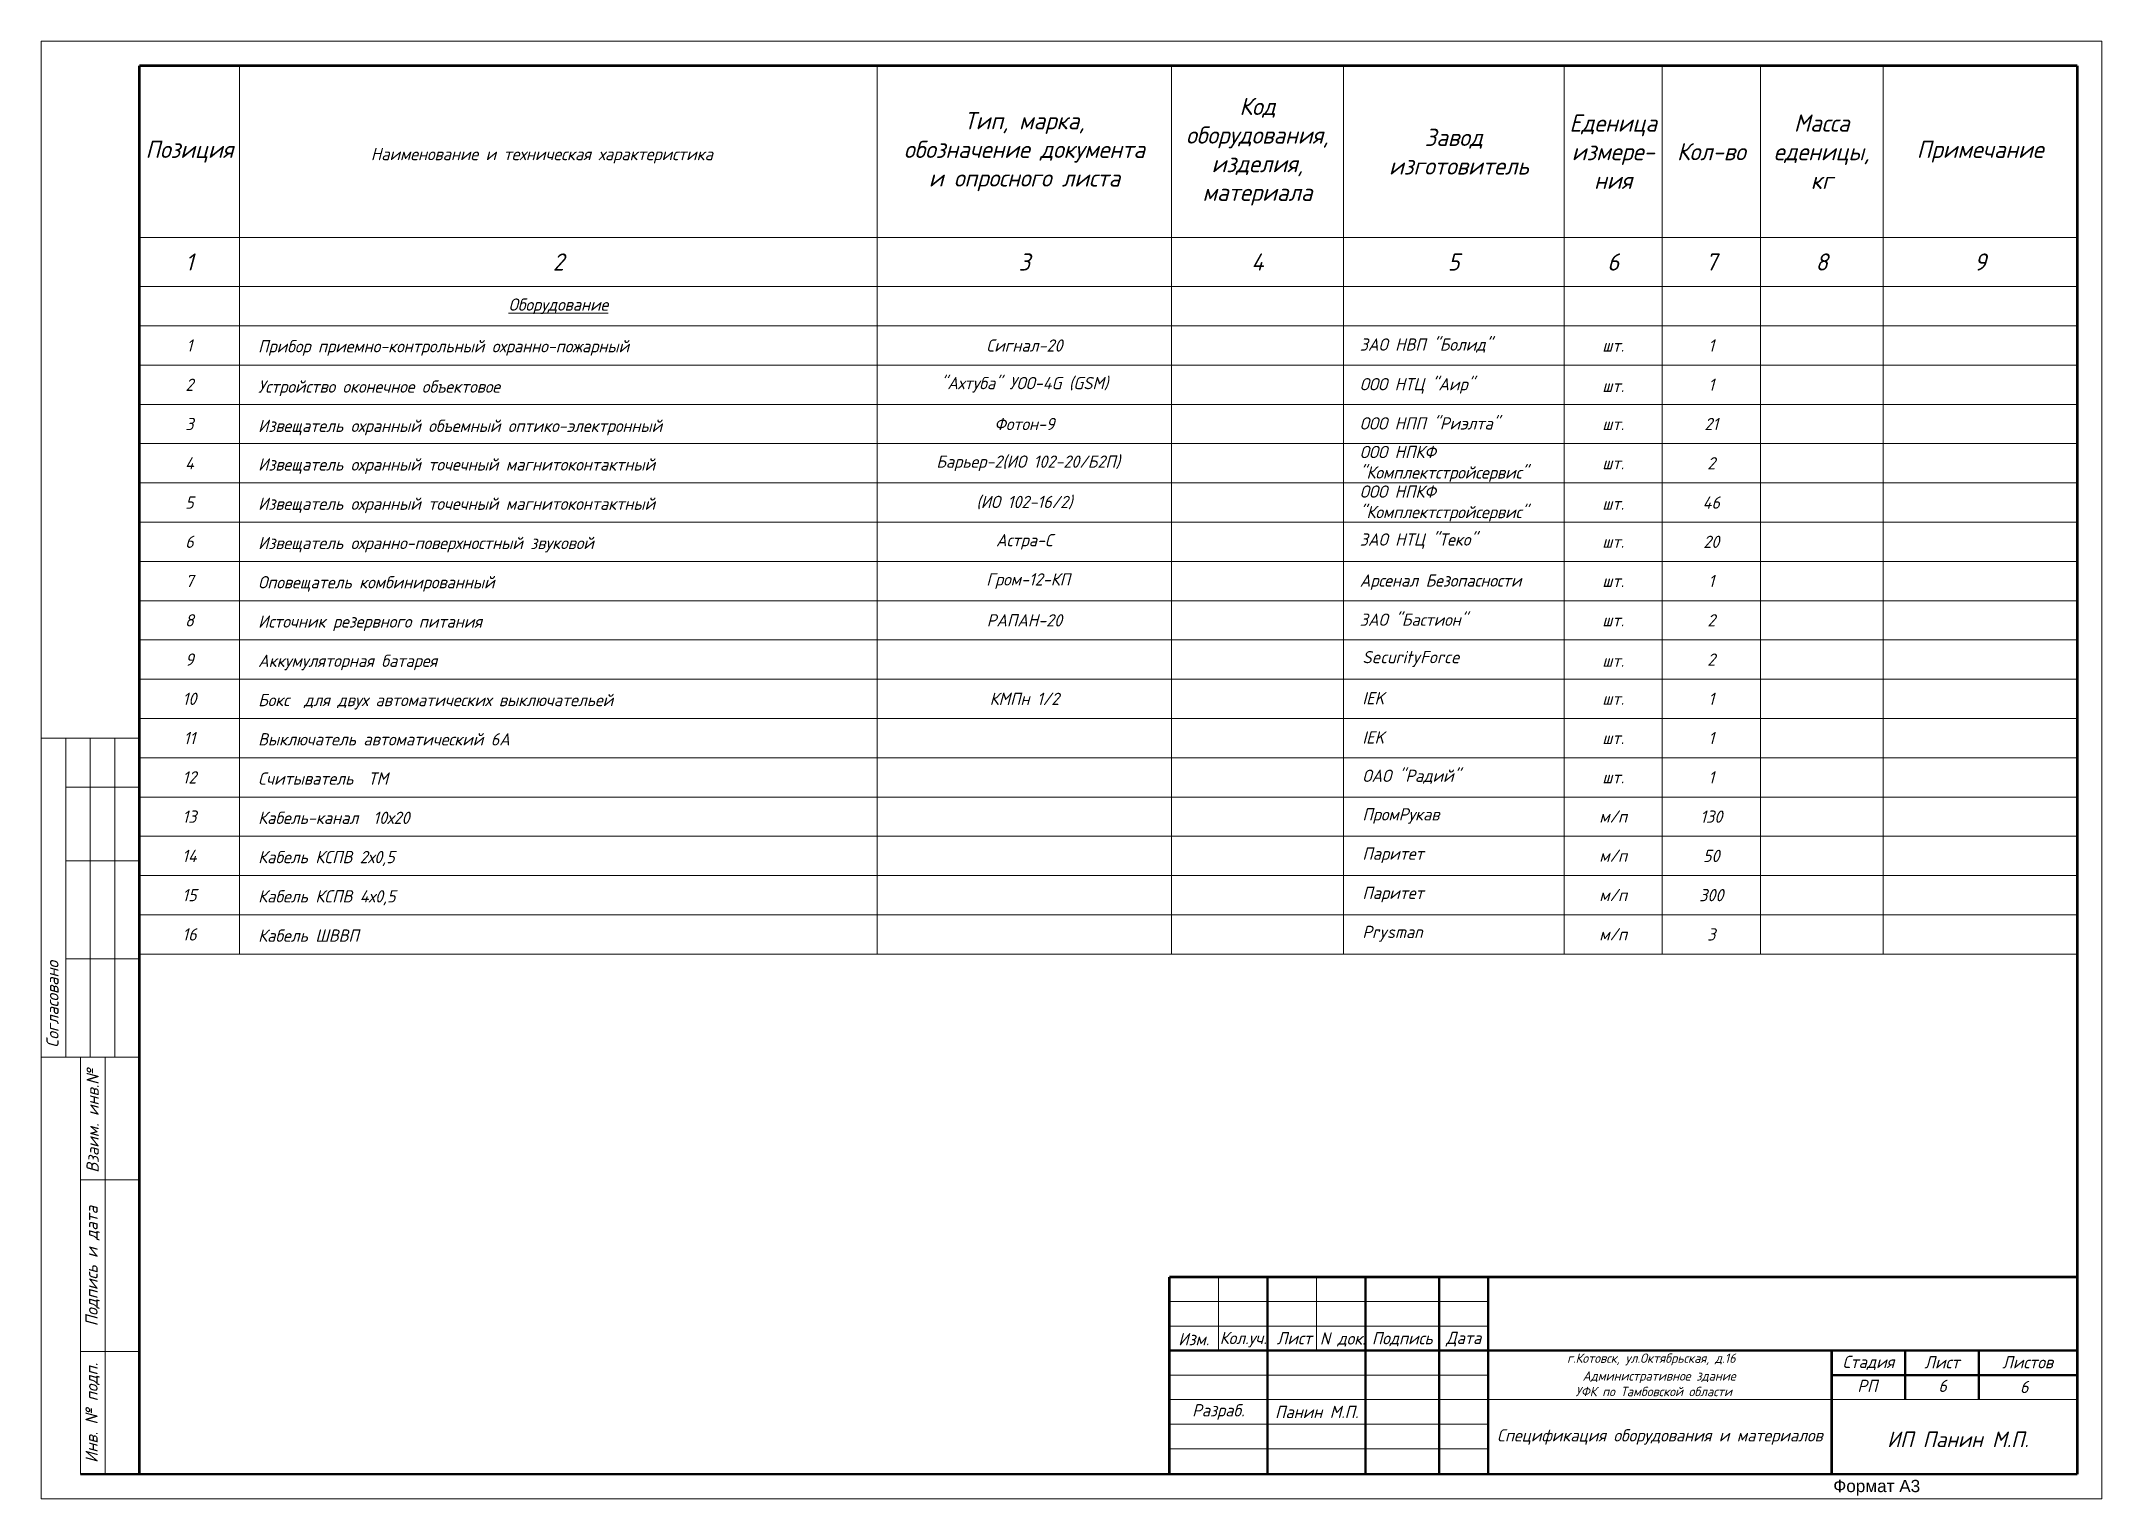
# Model space of a CAD drawing. Header units: inches. Extents: x -24 to 3888, y 393 to 1828.
# Drawn here: x 12.4 to 144.7, y 1052.8 to 1146.4 of the extents above; entities that cross this region are included whole.
import ezdxf

# ---------------------------------------------------------------- set-up
doc = ezdxf.new("R2010")
doc.units = ezdxf.units.IN
doc.header["$MEASUREMENT"] = 0
doc.linetypes.add('НЕВИДИМАЯ', pattern=[9.525, 6.35, -3.175])
doc.layers.add('DESC', color=7, linetype='Continuous')
doc.styles.get("Standard").update_dxf_attribs({"font": 'GOST_Common Italic_0.ttf'})

msp = doc.modelspace()

# ---------------------------------------------------------------- texts
at = {"layer": 'DESC', "color": 7, "lineweight": 15}
for s, height, p in [('Прибор приемно-контрольный охранно-пожарный ', 0.7875, (26.34, 1126.4)), ('Устройство оконечное объектовое ', 0.7875, (26.34, 1123.81)), ('Извещатель охранный объемный оптико-электронный ', 0.7875, (26.34, 1121.29)), ('Извещатель охранный точечный магнитоконтактный', 0.7875, (26.34, 1118.81)), ('Извещатель охранный точечный магнитоконтактный ', 0.7875, (26.34, 1116.29)), ('Извещатель охранно-поверхностный звуковой ', 0.7875, (26.34, 1113.77)), ('Оповещатель комбинированный', 0.7875, (26.34, 1111.25)), ('Источник резервного питания ', 0.7875, (26.34, 1108.73)), ('Аккумуляторная батарея ', 0.7875, (26.34, 1106.21)), ('Бокс  для двух автоматических выключательей', 0.7875, (26.34, 1103.69)), ('Выключатель автоматический 6А', 0.7875, (26.34, 1101.17)), ('Считыватель  ТМ', 0.7875, (26.34, 1098.65)), ('Кабель-канал  10х20', 0.7875, (26.34, 1096.13)), ('Кабель КСПВ 2х0,5', 0.7875, (26.34, 1093.61)), ('Кабель КСПВ 4х0,5', 0.7875, (26.34, 1091.09)), ('Кабель ШВВП', 0.7875, (26.34, 1088.57)), ('Кол.уч.', 0.787, (88.08, 1062.74)), ('Лист', 0.787, (91.74, 1062.73)), ('N док.', 0.787, (94.51, 1062.71)), ('РП', 0.787, (129.02, 1059.67)), ('6', 0.787, (134.22, 1059.67)), ('6', 0.787, (139.46, 1059.6))]:
    msp.add_text(s, height=height, dxfattribs=at).set_placement(p)
at = {"layer": 'DESC', "lineweight": 15}
for s, insert, char_height, width, attachment_point in [('Тип, марка, \\Pобозначение документа \\Pи опросного листа', (75.54, 1139.28), 1.1025, 18.9, 5), ('Код оборудования, изделия, материала', (90.5, 1139.28), 1.1025, 11.025, 5), ('Завод\\P изготовитель', (103.1, 1139.28), 1.1025, 14.175, 5), ('Еденица измере-\\Pния', (113.34, 1139.28), 1.1025, 6.3, 5), ('Масса еденицы, \\Pкг', (126.73, 1139.28), 1.1025, 7.875, 5), ('Позиция', (21.93, 1139.28), 1.103, 6.4299, 5), ('           Наименование и техническая характеристика', (28.32, 1139.02), 0.7875, 40.95, 4), ('Кол-во', (119.64, 1139.28), 1.103, 6.3, 5), ('Примечание', (136.9, 1139.28), 1.103, 12.4701, 5), ('1', (21.93, 1132.2), 1.1, 6.4299, 5), ('2', (45.62, 1132.2), 1.1, 40.95, 5), ('3', (75.54, 1132.2), 1.1, 18.9, 5), ('4', (90.5, 1132.2), 1.1, 11.025, 5), ('5', (103.1, 1132.2), 1.1, 14.175, 5), ('6', (113.34, 1132.2), 1.1, 6.3, 5), ('7', (119.64, 1132.2), 1.1, 6.3, 5), ('8', (126.73, 1132.2), 1.1, 7.875, 5), ('9', (136.9, 1132.2), 1.1, 12.4701, 5), ('{\\LОборудование}', (45.62, 1129.36), 0.7875, 40.95, 5), ('1', (21.93, 1126.84), 0.787, 6.4299, 5), ('Сигнал-20', (75.54, 1126.84), 0.787, 18.9, 5), ('ЗАО НВП "Болид"', (97.07, 1126.84), 0.7875, 14.175, 4), ('1', (119.64, 1126.84), 0.787, 6.3, 5), ('шт.', (113.34, 1126.84), 0.787, 6.3, 5), ('2', (21.93, 1124.32), 0.787, 6.4299, 5), ('"Ахтуба" УОО-4G (GSM)', (75.54, 1124.32), 0.7875, 18.9, 5), ('ООО НТЦ "Аир"', (97.07, 1124.25), 0.7875, 14.175, 4), ('1', (119.64, 1124.32), 0.787, 6.3, 5), ('шт.', (113.34, 1124.25), 0.787, 6.3, 5), ('3', (21.93, 1121.8), 0.787, 6.4299, 5), ('Фотон-9', (75.54, 1121.8), 0.787, 18.9, 5), ('ООО НПП "Риэлта"', (97.07, 1121.84), 0.7875, 14.175, 4), ('шт.', (113.34, 1121.8), 0.787, 6.3, 5), ('21', (119.64, 1121.8), 0.787, 6.3, 5), ('4', (21.93, 1119.28), 0.787, 6.4299, 5), (' Барьер-2(ИО 102-20/Б2П)', (75.54, 1119.28), 0.7875, 18.9, 5), ('ООО НПКФ "Комплектстройсервис"', (97.07, 1119.24), 0.7875, 14.175, 4), ('шт.', (113.34, 1119.29), 0.787, 6.3, 5), ('2', (119.64, 1119.28), 0.787, 6.3, 5), ('5', (21.93, 1116.76), 0.787, 6.4299, 5), ('(ИО 102-16/2)', (75.54, 1116.76), 0.7875, 18.9, 5), ('ООО НПКФ "Комплектстройсервис"', (97.07, 1116.7), 0.7875, 14.175, 4), ('шт.', (113.34, 1116.69), 0.787, 6.3, 5), ('46', (119.64, 1116.76), 0.787, 6.3, 5), ('6', (21.93, 1114.24), 0.787, 6.4299, 5), ('Астра-С', (75.54, 1114.24), 0.787, 18.9, 5), ('ЗАО НТЦ "Теко"', (97.07, 1114.28), 0.7875, 14.175, 4), ('шт.', (113.34, 1114.25), 0.787, 6.3, 5), ('20', (119.64, 1114.24), 0.787, 6.3, 5), ('7', (21.93, 1111.72), 0.787, 6.4299, 5), (' Гром-12-КП', (75.54, 1111.72), 0.7875, 18.9, 5), ('Арсенал Безопасности', (97.07, 1111.65), 0.7875, 14.175, 4), ('шт.', (113.34, 1111.73), 0.787, 6.3, 5), ('1', (119.64, 1111.72), 0.787, 6.3, 5), ('8', (21.93, 1109.2), 0.787, 6.4299, 5), ('РАПАН-20', (75.54, 1109.2), 0.787, 18.9, 5), ('ЗАО "Бастион"', (97.07, 1109.24), 0.7875, 14.175, 4), ('шт.', (113.34, 1109.21), 0.787, 6.3, 5), ('2', (119.64, 1109.2), 0.787, 6.3, 5), ('9', (21.93, 1106.68), 0.787, 6.4299, 5), ('SecurityForce', (97.24, 1106.72), 0.7875, 14.175, 4), ('шт.', (113.34, 1106.61), 0.787, 6.3, 5), ('2', (119.64, 1106.68), 0.787, 6.3, 5), ('10', (21.93, 1104.16), 0.787, 6.4299, 5), ('КМПн 1/2', (75.54, 1104.16), 0.787, 18.9, 5), ('IEK', (97.24, 1104.2), 0.787, 14.175, 4), ('шт.', (113.34, 1104.17), 0.787, 6.3, 5), ('1', (119.64, 1104.16), 0.787, 6.3, 5), ('IEK', (97.24, 1101.68), 0.787, 14.175, 4), ('11', (21.93, 1101.64), 0.787, 6.4299, 5), ('шт.', (113.34, 1101.65), 0.787, 6.3, 5), ('1', (119.64, 1101.64), 0.787, 6.3, 5), ('12', (21.93, 1099.12), 0.787, 6.4299, 5), ('ОАО "Радий"', (97.24, 1099.16), 0.7875, 14.175, 4), ('1', (119.64, 1099.12), 0.787, 6.3, 5), ('шт.', (113.34, 1099.13), 0.787, 6.3, 5), ('13', (21.93, 1096.6), 0.787, 6.4299, 5), ('ПромРукав', (97.24, 1096.64), 0.787, 14.175, 4), ('м/п', (113.34, 1096.61), 0.787, 6.3, 5), ('130', (119.64, 1096.6), 0.787, 6.3, 5), ('14', (21.93, 1094.08), 0.787, 6.4299, 5), ('Паритет', (97.24, 1094.12), 0.787, 14.175, 4), ('м/п', (113.34, 1094.09), 0.787, 6.3, 5), ('50', (119.64, 1094.08), 0.787, 6.3, 5), ('15', (21.93, 1091.56), 0.787, 6.4299, 5), ('Паритет', (97.24, 1091.6), 0.787, 14.175, 4), ('м/п', (113.34, 1091.57), 0.787, 6.3, 5), ('300', (119.64, 1091.56), 0.787, 6.3, 5), ('16', (21.93, 1089.04), 0.787, 6.4299, 5), ('Prysman', (97.24, 1089.08), 0.787, 14.175, 4), ('м/п', (113.34, 1089.05), 0.787, 6.3, 5), ('3', (119.64, 1089.04), 0.787, 6.3, 5), ('Изм.', (86.41, 1063.06), 0.787, 3.15, 5), ('Подпись', (99.8, 1063.06), 0.787, 4.725, 5), ('Дата', (103.74, 1063.06), 0.787, 3.15, 5), ('Разраб.', (87.99, 1058.39), 0.787, 6.3, 5), ('Панин М.П.', (94.31, 1058.39), 0.787, 6.3, 5), ('Спецификация оборудования и материалов', (116.34, 1056.78), 0.7875, 22.05, 5)]:
    msp.add_mtext(s, dxfattribs=dict(at, insert=insert, char_height=char_height, width=width, attachment_point=attachment_point))
at = {"layer": 'DESC', "lineweight": 15, "char_height": 0.7875, "attachment_point": 1, "rotation": 90}
for s, insert, width in [('Cогласовано', (12.74, 1081.75), 9.4622), ('Взаим. инв.№', (15.32, 1073.74), 14.4387), ('Подпись и дата', (15.25, 1063.89), 11.3549), ('Инв. № подп.', (15.25, 1055.12), 13.2391)]:
    msp.add_mtext(s, dxfattribs=dict(at, insert=insert, width=width))
at = {"layer": 'DESC', "color": 0, "lineweight": 15, "char_height": 0.6, "attachment_point": 1}
for s, insert in [('\\pi23.61185;г.Котовск, ул.Октябрьская, д.16', (86.77, 1062.14)), ('\\pi24.36617; Административное здание \\P\\pi24.27003;УФК по Тамбовской области', (86.65, 1061))]:
    msp.add_mtext_dynamic_manual_height_columns(s, width=59.1919, gutter_width=1, heights=[0], dxfattribs=dict(at, insert=insert))
at = {"layer": 'DESC', "color": 0, "lineweight": 15, "char_height": 0.787, "attachment_point": 5}
for s, insert, width in [('Стадия', (129.73, 1061.54), 4.725), ('Лист', (134.45, 1061.58), 5.67), ('Листов', (139.95, 1061.58), 5.3325)]:
    msp.add_mtext(s, dxfattribs=dict(at, insert=insert, width=width))
at = {"layer": 'DESC', "lineweight": 15, "insert": (126.12, 1057.13), "char_height": 1, "attachment_point": 1}
msp.add_mtext_dynamic_manual_height_columns('\\pi4.80835;ИП Панин М.П.', width=17.9743, gutter_width=1, heights=[1.74], dxfattribs=at)
at = {"layer": 'DESC', "linetype": 'НЕВИДИМАЯ', "lineweight": 15, "insert": (127.47, 1054.03), "char_height": 0.7875, "width": 9.1777, "attachment_point": 1}
msp.add_mtext('{\\fArial|b0|i0|c204|p34;Формат А3}', dxfattribs=at)

# ---------------------------------------------------------------- linework, layer by layer
at = {"layer": 'DESC', "color": 7, "lineweight": 15}
for p, q in [((12.41, 1052.82), (12.41, 1146.37)), ((12.41, 1146.37), (144.71, 1146.37)), ((144.71, 1146.37), (144.71, 1052.82)), ((25.14, 1144.8), (25.14, 1087.78)), ((66.09, 1144.8), (66.09, 1087.78)), ((84.99, 1144.8), (84.99, 1087.78)), ((96.02, 1144.8), (96.02, 1087.78)), ((110.19, 1144.8), (110.19, 1087.78)), ((116.49, 1144.8), (116.49, 1087.78)), ((122.79, 1144.8), (122.79, 1087.78)), ((130.67, 1144.8), (130.67, 1087.78)), ((18.71, 1133.77), (143.14, 1133.77)), ((18.71, 1130.62), (143.14, 1130.62)), ((18.71, 1128.1), (143.14, 1128.1)), ((18.71, 1125.58), (143.14, 1125.58)), ((18.71, 1123.06), (143.14, 1123.06)), ((18.71, 1120.54), (143.14, 1120.54)), ((18.71, 1118.02), (143.14, 1118.02)), ((18.71, 1115.5), (143.14, 1115.5)), ((18.71, 1112.98), (143.14, 1112.98)), ((18.71, 1110.46), (143.14, 1110.46)), ((18.71, 1107.94), (143.14, 1107.94)), ((18.71, 1105.42), (143.14, 1105.42)), ((18.71, 1102.9), (143.14, 1102.9)), ((18.71, 1100.38), (143.14, 1100.38)), ((18.71, 1097.86), (143.14, 1097.86)), ((18.71, 1095.34), (143.14, 1095.34)), ((18.71, 1092.82), (143.14, 1092.82)), ((18.71, 1090.3), (143.14, 1090.3)), ((18.71, 1087.78), (143.14, 1087.78)), ((87.99, 1067.05), (87.99, 1062.33)), ((94.29, 1067.05), (94.29, 1062.33)), ((84.84, 1065.48), (105.32, 1065.48)), ((84.84, 1063.9), (105.32, 1063.9)), ((84.84, 1060.75), (105.32, 1060.75)), ((84.84, 1059.18), (105.32, 1059.18)), ((105.32, 1059.18), (143.12, 1059.18)), ((84.84, 1057.6), (105.32, 1057.6)), ((84.84, 1056.03), (105.32, 1056.03)), ((144.71, 1052.82), (12.41, 1052.82))]:
    msp.add_line(p, q, dxfattribs=at)
at = {"layer": 'DESC', "lineweight": 15}
for p, q in [((18.71, 1101.64), (12.41, 1101.64)), ((13.99, 1101.64), (13.99, 1081.17)), ((15.56, 1101.64), (15.56, 1081.17)), ((17.14, 1101.64), (17.14, 1081.17)), ((18.71, 1098.49), (13.99, 1098.49)), ((18.71, 1093.77), (13.99, 1093.77)), ((18.71, 1087.47), (13.99, 1087.47)), ((18.71, 1081.17), (12.41, 1081.17)), ((14.93, 1081.17), (14.93, 1054.39)), ((14.93, 1081.17), (18.71, 1081.17)), ((16.51, 1081.17), (16.51, 1054.39)), ((14.93, 1073.29), (18.71, 1073.29)), ((14.93, 1062.27), (18.71, 1062.27))]:
    msp.add_line(p, q, dxfattribs=at)
at = {"layer": 'DESC', "color": 7, "lineweight": 15, "const_width": 0.158}
for points in [[(18.71, 1144.8), (18.71, 1054.39), (143.14, 1054.39)], [(143.14, 1144.8), (18.71, 1144.8)], [(143.14, 1054.39), (143.14, 1144.8)], [(84.84, 1067.05), (84.84, 1054.45)], [(84.84, 1067.05), (143.12, 1067.05)], [(91.14, 1067.05), (91.14, 1054.39)], [(97.44, 1067.05), (97.44, 1054.45)], [(102.17, 1067.05), (102.17, 1054.45)], [(105.32, 1067.05), (105.32, 1054.45)], [(84.84, 1062.33), (143.12, 1062.33)], [(127.37, 1054.39), (127.37, 1062.33)], [(132.09, 1059.18), (132.09, 1062.33)], [(136.82, 1059.18), (136.82, 1062.33)], [(127.37, 1060.75), (143.12, 1060.75)]]:
    msp.add_lwpolyline(points, dxfattribs=at)
at = {"layer": 'DESC', "lineweight": 15, "const_width": 0.158}
msp.add_lwpolyline([(14.93, 1054.39), (18.71, 1054.39)], dxfattribs=at)

msp.set_redraw_order([(e.dxf.handle, doc.entitydb.next_handle()) for e in msp.query("TEXT MTEXT ATTDEF DIMENSION ARC_DIMENSION")])  # texts and dimensions are drawn at this point

doc.saveas('drawing.dxf')
